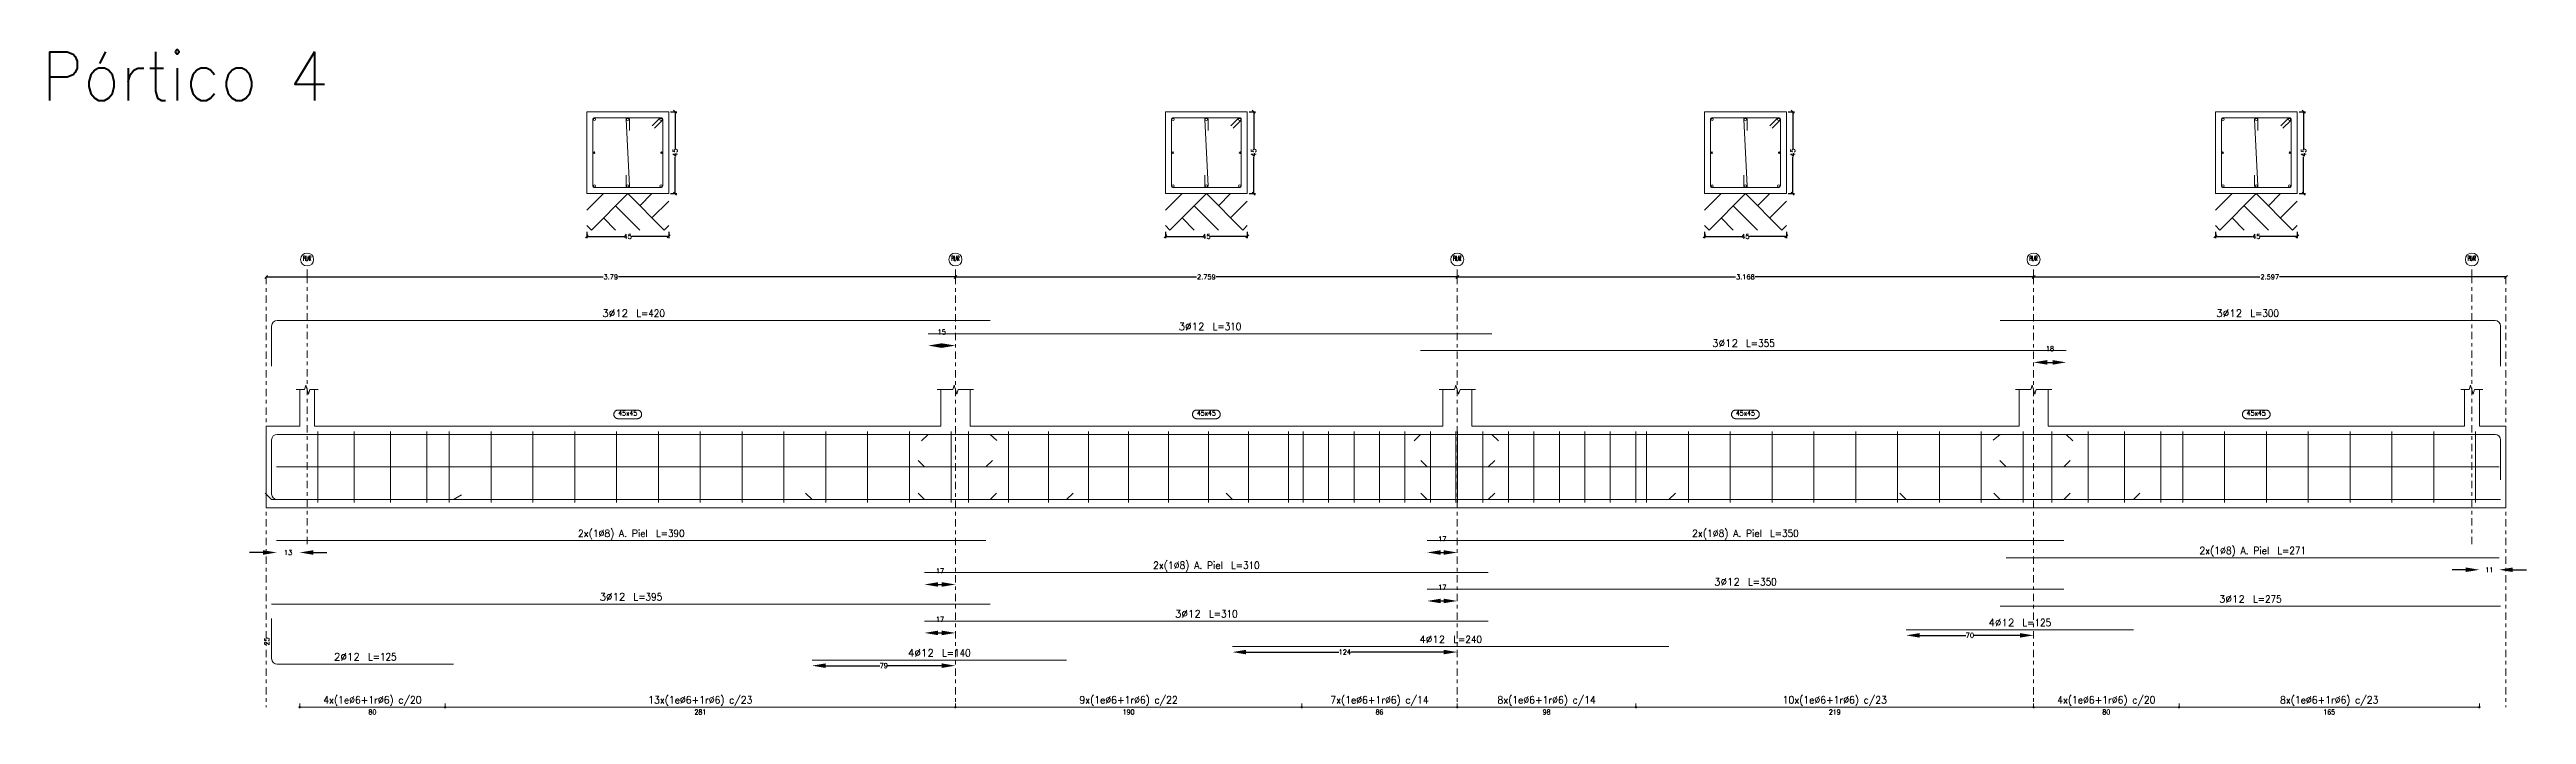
# Model space of a CAD drawing. Header units: millimetres. Extents: x 1 to 227, y -3 to 111.
# Drawn here: x 157.1 to 225.1, y 85.3 to 103.6 of the extents above; entities that cross this region are included whole.
import ezdxf
from ezdxf.enums import TextEntityAlignment as Align

# ---------------------------------------------------------------- set-up
doc = ezdxf.new("R2010")
doc.units = ezdxf.units.MM
doc.linetypes.add('CYPE_RAYAPUNTO', pattern=[0.4125, 0.2025, -0.105, 0, -0.105])
for name, color, linetype, lineweight in [('ALZ_ARM_LONG_ARM_TEXTOS', 3, 'Continuous', 9), ('ALZ_ARM_LONG_TXT_LONG', 3, 'Continuous', 9), ('ALZ_ARM_TRANS_TXT_EST', 3, 'Continuous', 9), ('ALZ_CONT_NUDOS', 122, 'Continuous', 9), ('ALZ_CONT_VIG_HORMIGON', 2, 'Continuous', 9), ('ALZ_COT_COT_ANCLAJES', 3, 'Continuous', 0), ('ALZ_COT_COT_ARM', 3, 'Continuous', 0), ('ALZ_COT_COT_EST', 3, 'Continuous', 0), ('ALZ_COT_COT_LIN_APOYOS', 2, 'CYPE_RAYAPUNTO', 0), ('ALZ_COT_LONGITUD_PROYECTADA', 122, 'Continuous', 0), ('ALZ_COT_TEXTOS_ESTRIBOS', 122, 'Continuous', 0), ('ALZ_REF_COT_LIN_AUX_COTA', 2, 'CYPE_RAYAPUNTO', 9), ('ALZ_REF_REF_NOMBRE', 3, 'Continuous', 9), ('ALZ_REF_REF_REFERENCIA', 3, 'Continuous', 9), ('ALZ_REF_REFERENCIA_PORTICO', 3, 'Continuous', 9), ('ALZ_REF_TEXTO_REF_NOMBRE', 3, 'Continuous', 9), ('ALZ_REF_TEXTO_REF_REFERENCIA', 3, 'Continuous', 9), ('ARM_LONGITUDINAL_Ø12', 171, 'Continuous', 9), ('ARM_LONGITUDINAL_Ø8', 32, 'Continuous', 9), ('ARM_TRANSVERSAL_Ø6', 151, 'Continuous', 9), ('SEC_CONT_TERRENO_SECCION', 36, 'Continuous', 0), ('SEC_CONT_VIG_HORMIGON_SECCION', 2, 'Continuous', 9), ('SEC_COTAS_SEC_DIM_VIGA', 122, 'Continuous', 0)]:
    doc.layers.add(name, color=color, linetype=linetype, lineweight=lineweight)
doc.styles.add('CYPETXT_0.2_romans', font='romans__.ttf', dxfattribs={"height": 0.133333})
doc.styles.add('CYPETXT_romans', font='romans__.ttf', dxfattribs={"height": 0.2})
doc.dimstyles.new('cype_arrow', dxfattribs={"dimtxt": 0.18, "dimasz": 0.375, "dimexe": 0.05, "dimexo": 0.05, "dimgap": 0, "dimtad": 0, "dimdec": 4, "dimzin": 0, "dimdsep": 46, "dimtxsty": 'CYPETXT_0.2_romans', "dimcen": 0.09, "dimadec": 0, "dimazin": 0, "dimtfac": 1, "dimtdec": 4, "dimtofl": 0, "dimtmove": 2, "dimatfit": 3, "dimfxl": 1, "dimtolj": 1, "dimtzin": 0, "dimarcsym": 0})
doc.dimstyles.new('cype_oblique', dxfattribs={"dimtxt": 0.18, "dimasz": 0.18, "dimexe": 0.05, "dimexo": 0.05, "dimgap": 0, "dimtad": 0, "dimdec": 4, "dimzin": 0, "dimdsep": 46, "dimtxsty": 'CYPETXT_0.2_romans', "dimblk": 'OBLIQUE', "dimtsz": 0.04, "dimcen": 0.09, "dimadec": 0, "dimazin": 0, "dimtfac": 1, "dimtdec": 4, "dimtofl": 0, "dimtmove": 2, "dimatfit": 3, "dimfxl": 1, "dimtolj": 1, "dimtzin": 0, "dimarcsym": 0})

msp = doc.modelspace()

# ---------------------------------------------------------------- texts
at = {"layer": 'ALZ_ARM_LONG_ARM_TEXTOS', "style": 'CYPETXT_romans'}
for s, width, p, p2 in [('3%%c12', 0.900912, (172.24849, 96.20753), (172.95949, 96.20753)), ('3%%c12', 0.900912, (188.094, 95.84567), (188.805, 95.84567)), ('3%%c12', 0.900912, (216.619, 96.20753), (217.33, 96.20753)), ('3%%c12', 0.900912, (202.75893, 95.38452), (203.46993, 95.38452)), ('2x(1%%c8) A. Piel', 0.787854, (171.5805, 90.15752), (173.5005, 90.15752)), ('2x(1%%c8) A. Piel', 0.787854, (202.208, 90.15752), (204.128, 90.15752)), ('2x(1%%c8) A. Piel', 0.787854, (216.154, 89.68317), (218.074, 89.68317)), ('2x(1%%c8) A. Piel', 0.787854, (187.3895, 89.27855), (189.3095, 89.27855)), ('3%%c12', 0.900912, (172.17349, 88.4119), (172.88449, 88.4119)), ('3%%c12', 0.900912, (202.8125, 88.82526), (203.5235, 88.82526)), ('3%%c12', 0.900912, (216.694, 88.35278), (217.405, 88.35278)), ('3%%c12', 0.900912, (187.994, 87.94641), (188.705, 87.94641)), ('4%%c12', 0.900912, (210.35619, 87.70278), (211.06719, 87.70278)), ('4%%c12', 0.900912, (194.71124, 87.24257), (195.42224, 87.24257)), ('2%%c12', 0.900912, (164.87349, 86.7619), (165.58449, 86.7619)), ('4%%c12', 0.900912, (180.65342, 86.86941), (181.36442, 86.86941))]:
    msp.add_text(s, height=0.2, dxfattribs=dict(at, width=width)).set_placement(p, p2, align=Align.FIT)
at = {"layer": 'ALZ_ARM_LONG_TXT_LONG', "style": 'CYPETXT_romans', "width": 0.7704}
for s, p, p2 in [(' L=420', (173.05949, 96.20753), (173.97149, 96.20753)), (' L=310', (188.905, 95.84567), (189.817, 95.84567)), (' L=300', (217.43, 96.20753), (218.342, 96.20753)), (' L=355', (203.56993, 95.38452), (204.48193, 95.38452)), (' L=390', (173.6005, 90.15752), (174.5125, 90.15752)), (' L=350', (204.228, 90.15752), (205.14, 90.15752)), (' L=271', (218.174, 89.68317), (219.086, 89.68317)), (' L=310', (189.4095, 89.27855), (190.3215, 89.27855)), (' L=395', (172.98449, 88.4119), (173.89649, 88.4119)), (' L=350', (203.6235, 88.82526), (204.5355, 88.82526)), (' L=275', (217.505, 88.35278), (218.417, 88.35278)), (' L=310', (188.805, 87.94641), (189.717, 87.94641)), (' L=125', (211.16719, 87.70278), (212.07919, 87.70278)), (' L=240', (195.52224, 87.24257), (196.43424, 87.24257)), (' L=125', (165.68449, 86.7619), (166.59649, 86.7619)), (' L=140', (181.46442, 86.86941), (182.37642, 86.86941))]:
    msp.add_text(s, height=0.2, dxfattribs=at).set_placement(p, p2, align=Align.FIT)
at = {"layer": 'ALZ_ARM_TRANS_TXT_EST', "style": 'CYPETXT_romans'}
for s, width, p, p2 in [('4x(1e%%c6+1r%%c6) c/20', 0.808265, (164.5785, 85.57763), (167.2815, 85.57763)), ('13x(1e%%c6+1r%%c6) c/23', 0.810054, (173.5115, 85.57763), (176.3765, 85.57763)), ('9x(1e%%c6+1r%%c6) c/22', 0.808265, (185.3655, 85.57763), (188.0685, 85.57763)), ('7x(1e%%c6+1r%%c6) c/14', 0.808265, (192.263, 85.57763), (194.966, 85.57763)), ('8x(1e%%c6+1r%%c6) c/14', 0.808265, (196.8578, 85.57763), (199.5608, 85.57763)), ('10x(1e%%c6+1r%%c6) c/23', 0.810054, (204.6978, 85.57763), (207.5628, 85.57763)), ('4x(1e%%c6+1r%%c6) c/20', 0.808265, (212.2435, 85.57763), (214.9465, 85.57763)), ('8x(1e%%c6+1r%%c6) c/23', 0.808265, (218.371, 85.57763), (221.074, 85.57763))]:
    msp.add_text(s, height=0.2, dxfattribs=dict(at, width=width)).set_placement(p, p2, align=Align.FIT)
at = {"layer": 'ALZ_COT_COT_ANCLAJES', "style": 'CYPETXT_romans', "width": 0.841121}
msp.add_text('25', height=0.133333, rotation=90, dxfattribs=at).set_placement((163.09333, 87.1789), (163.09333, 87.3949), align=Align.FIT)
at = {"layer": 'ALZ_COT_TEXTOS_ESTRIBOS', "style": 'CYPETXT_romans', "width": 0.841121}
for s, p, p2 in [('80', (165.822, 85.27763), (166.038, 85.27763)), ('281', (174.782, 85.27763), (175.106, 85.27763)), ('190', (186.555, 85.27763), (186.879, 85.27763)), ('86', (193.5065, 85.27763), (193.7225, 85.27763)), ('98', (198.1013, 85.27763), (198.3173, 85.27763)), ('219', (205.9683, 85.27763), (206.2923, 85.27763)), ('80', (213.487, 85.27763), (213.703, 85.27763)), ('165', (219.5605, 85.27763), (219.8845, 85.27763))]:
    msp.add_text(s, height=0.133333, dxfattribs=at).set_placement(p, p2, align=Align.FIT)
at = {"layer": 'ALZ_REF_REFERENCIA_PORTICO', "style": 'CYPETXT_romans', "width": 0.808977}
msp.add_text('Pórtico 4', height=1.333333, dxfattribs=at).set_placement((156.838, 102.16152), (164.718, 102.16152), align=Align.FIT)
at = {"layer": 'ALZ_REF_TEXTO_REF_NOMBRE', "style": 'CYPETXT_romans', "width": 0.840822}
for p, p2 in [((172.687, 93.49419), (173.211, 93.49419)), ((188.5935, 93.49419), (189.1175, 93.49419)), ((203.412, 93.49419), (203.936, 93.49419)), ((217.4555, 93.49419), (217.9795, 93.49419))]:
    msp.add_text('45x45', height=0.133333, dxfattribs=at).set_placement(p, p2, align=Align.FIT)
at = {"layer": 'ALZ_REF_TEXTO_REF_REFERENCIA', "style": 'CYPETXT_romans', "width": 0.406031}
for p, p2 in [((164.025, 97.75258), (164.245, 97.75258)), ((181.848, 97.75258), (182.068, 97.75258)), ((195.643, 97.75258), (195.863, 97.75258)), ((211.485, 97.75258), (211.705, 97.75258)), ((223.535, 97.75258), (223.755, 97.75258))]:
    msp.add_text('PILAR', height=0.133333, dxfattribs=at).set_placement(p, p2, align=Align.FIT)

# ---------------------------------------------------------------- blocks, each defined once
blk = doc.blocks.new('*D61')
at = {"layer": 'Defpoints', "color": 0, "transparency": 16777216}
for p in [(171.824, 98.597), (174.074, 98.597), (174.074, 98.42)]:
    blk.add_point(p, dxfattribs=at)
at = {"layer": 'SEC_COTAS_SEC_DIM_VIGA', "color": 0, "lineweight": -2, "transparency": 16777216}
for p, q in [((171.784, 98.38), (171.864, 98.46)), ((171.824, 98.547), (171.824, 98.37)), ((171.824, 98.42), (172.839, 98.42)), ((174.074, 98.42), (173.059, 98.42)), ((174.034, 98.38), (174.114, 98.46)), ((174.074, 98.547), (174.074, 98.37))]:
    blk.add_line(p, q, dxfattribs=at)
at = {"layer": 'SEC_COTAS_SEC_DIM_VIGA', "color": 0, "transparency": 16777216, "insert": (172.949, 98.42), "char_height": 0.1333, "attachment_point": 5, "style": 'CYPETXT_0.2_romans'}
blk.add_mtext('\\A1;45', dxfattribs=at)
blk = doc.blocks.new('_OBLIQUE')
at = {"color": 0, "linetype": 'ByBlock', "lineweight": -2}
blk.add_line((-0.5, -0.5), (0.5, 0.5), dxfattribs=at)
blk = doc.blocks.new('*D62')
at = {"layer": 'Defpoints', "color": 0, "transparency": 16777216}
for p in [(174.074, 101.847), (174.251, 101.847), (174.074, 99.597)]:
    blk.add_point(p, dxfattribs=at)
at = {"layer": 'SEC_COTAS_SEC_DIM_VIGA', "color": 0, "lineweight": -2, "transparency": 16777216}
for p, q in [((174.124, 101.847), (174.301, 101.847)), ((174.291, 101.807), (174.211, 101.887)), ((174.251, 101.847), (174.251, 100.832)), ((174.251, 99.597), (174.251, 100.612)), ((174.124, 99.597), (174.301, 99.597)), ((174.291, 99.557), (174.211, 99.637))]:
    blk.add_line(p, q, dxfattribs=at)
at = {"layer": 'SEC_COTAS_SEC_DIM_VIGA', "color": 0, "transparency": 16777216, "insert": (174.251, 100.722), "char_height": 0.1333, "attachment_point": 5, "rotation": 90, "style": 'CYPETXT_0.2_romans'}
blk.add_mtext('\\A1;45', dxfattribs=at)
blk = doc.blocks.new('*D63')
at = {"layer": 'Defpoints', "color": 0, "transparency": 16777216}
for p in [(187.731, 98.597), (189.981, 98.597), (189.981, 98.42)]:
    blk.add_point(p, dxfattribs=at)
at = {"layer": 'SEC_COTAS_SEC_DIM_VIGA', "color": 0, "lineweight": -2, "transparency": 16777216}
for p, q in [((187.691, 98.38), (187.771, 98.46)), ((187.731, 98.547), (187.731, 98.37)), ((187.731, 98.42), (188.745, 98.42)), ((189.981, 98.42), (188.966, 98.42)), ((189.941, 98.38), (190.021, 98.46)), ((189.981, 98.547), (189.981, 98.37))]:
    blk.add_line(p, q, dxfattribs=at)
at = {"layer": 'SEC_COTAS_SEC_DIM_VIGA', "color": 0, "transparency": 16777216, "insert": (188.856, 98.42), "char_height": 0.1333, "attachment_point": 5, "style": 'CYPETXT_0.2_romans'}
blk.add_mtext('\\A1;45', dxfattribs=at)
blk = doc.blocks.new('*D64')
at = {"layer": 'Defpoints', "color": 0, "transparency": 16777216}
for p in [(189.981, 101.847), (190.158, 101.847), (189.981, 99.597)]:
    blk.add_point(p, dxfattribs=at)
at = {"layer": 'SEC_COTAS_SEC_DIM_VIGA', "color": 0, "lineweight": -2, "transparency": 16777216}
for p, q in [((190.031, 101.847), (190.208, 101.847)), ((190.198, 101.807), (190.118, 101.887)), ((190.158, 101.847), (190.158, 100.832)), ((190.158, 99.597), (190.158, 100.612)), ((190.031, 99.597), (190.208, 99.597)), ((190.198, 99.557), (190.118, 99.637))]:
    blk.add_line(p, q, dxfattribs=at)
at = {"layer": 'SEC_COTAS_SEC_DIM_VIGA', "color": 0, "transparency": 16777216, "insert": (190.158, 100.722), "char_height": 0.1333, "attachment_point": 5, "rotation": 90, "style": 'CYPETXT_0.2_romans'}
blk.add_mtext('\\A1;45', dxfattribs=at)
blk = doc.blocks.new('*D65')
at = {"layer": 'Defpoints', "color": 0, "transparency": 16777216}
for p in [(202.549, 98.597), (204.799, 98.597), (204.799, 98.42)]:
    blk.add_point(p, dxfattribs=at)
at = {"layer": 'SEC_COTAS_SEC_DIM_VIGA', "color": 0, "lineweight": -2, "transparency": 16777216}
for p, q in [((202.509, 98.38), (202.589, 98.46)), ((202.549, 98.547), (202.549, 98.37)), ((202.549, 98.42), (203.564, 98.42)), ((204.799, 98.42), (203.784, 98.42)), ((204.759, 98.38), (204.839, 98.46)), ((204.799, 98.547), (204.799, 98.37))]:
    blk.add_line(p, q, dxfattribs=at)
at = {"layer": 'SEC_COTAS_SEC_DIM_VIGA', "color": 0, "transparency": 16777216, "insert": (203.674, 98.42), "char_height": 0.1333, "attachment_point": 5, "style": 'CYPETXT_0.2_romans'}
blk.add_mtext('\\A1;45', dxfattribs=at)
blk = doc.blocks.new('*D66')
at = {"layer": 'Defpoints', "color": 0, "transparency": 16777216}
for p in [(204.799, 101.847), (204.976, 101.847), (204.799, 99.597)]:
    blk.add_point(p, dxfattribs=at)
at = {"layer": 'SEC_COTAS_SEC_DIM_VIGA', "color": 0, "lineweight": -2, "transparency": 16777216}
for p, q in [((204.849, 101.847), (205.026, 101.847)), ((205.016, 101.807), (204.936, 101.887)), ((204.976, 101.847), (204.976, 100.832)), ((204.976, 99.597), (204.976, 100.612)), ((204.849, 99.597), (205.026, 99.597)), ((205.016, 99.557), (204.936, 99.637))]:
    blk.add_line(p, q, dxfattribs=at)
at = {"layer": 'SEC_COTAS_SEC_DIM_VIGA', "color": 0, "transparency": 16777216, "insert": (204.976, 100.722), "char_height": 0.1333, "attachment_point": 5, "rotation": 90, "style": 'CYPETXT_0.2_romans'}
blk.add_mtext('\\A1;45', dxfattribs=at)
blk = doc.blocks.new('*D67')
at = {"layer": 'Defpoints', "color": 0, "transparency": 16777216}
for p in [(216.593, 98.597), (218.843, 98.597), (218.843, 98.42)]:
    blk.add_point(p, dxfattribs=at)
at = {"layer": 'SEC_COTAS_SEC_DIM_VIGA', "color": 0, "lineweight": -2, "transparency": 16777216}
for p, q in [((216.553, 98.38), (216.633, 98.46)), ((216.593, 98.547), (216.593, 98.37)), ((216.593, 98.42), (217.607, 98.42)), ((218.843, 98.42), (217.828, 98.42)), ((218.803, 98.38), (218.883, 98.46)), ((218.843, 98.547), (218.843, 98.37))]:
    blk.add_line(p, q, dxfattribs=at)
at = {"layer": 'SEC_COTAS_SEC_DIM_VIGA', "color": 0, "transparency": 16777216, "insert": (217.718, 98.42), "char_height": 0.1333, "attachment_point": 5, "style": 'CYPETXT_0.2_romans'}
blk.add_mtext('\\A1;45', dxfattribs=at)
blk = doc.blocks.new('*D68')
at = {"layer": 'Defpoints', "color": 0, "transparency": 16777216}
for p in [(218.843, 101.847), (219.02, 101.847), (218.843, 99.597)]:
    blk.add_point(p, dxfattribs=at)
at = {"layer": 'SEC_COTAS_SEC_DIM_VIGA', "color": 0, "lineweight": -2, "transparency": 16777216}
for p, q in [((218.893, 101.847), (219.07, 101.847)), ((219.06, 101.807), (218.98, 101.887)), ((219.02, 101.847), (219.02, 100.832)), ((219.02, 99.597), (219.02, 100.612)), ((218.893, 99.597), (219.07, 99.597)), ((219.06, 99.557), (218.98, 99.637))]:
    blk.add_line(p, q, dxfattribs=at)
at = {"layer": 'SEC_COTAS_SEC_DIM_VIGA', "color": 0, "transparency": 16777216, "insert": (219.02, 100.722), "char_height": 0.1333, "attachment_point": 5, "rotation": 90, "style": 'CYPETXT_0.2_romans'}
blk.add_mtext('\\A1;45', dxfattribs=at)
blk = doc.blocks.new('*D69')
at = {"layer": 'ALZ_COT_LONGITUD_PROYECTADA', "color": 0, "lineweight": -2, "transparency": 16777216}
for p, q in [((162.97, 97.268), (163.05, 97.348)), ((163.01, 97.308), (172.277, 97.308)), ((181.958, 97.308), (172.691, 97.308)), ((181.918, 97.268), (181.998, 97.348))]:
    blk.add_line(p, q, dxfattribs=at)
at = {"layer": 'Defpoints', "color": 0, "transparency": 16777216}
for p in [(163.01, 97.308), (163.01, 97.308), (181.958, 97.308)]:
    blk.add_point(p, dxfattribs=at)
at = {"layer": 'ALZ_COT_LONGITUD_PROYECTADA', "color": 0, "transparency": 16777216, "insert": (172.484, 97.308), "char_height": 0.1333, "attachment_point": 5, "style": 'CYPETXT_0.2_romans'}
blk.add_mtext('\\A1;3.79', dxfattribs=at)
blk = doc.blocks.new('*D70')
at = {"layer": 'ALZ_COT_LONGITUD_PROYECTADA', "color": 0, "lineweight": -2, "transparency": 16777216}
for p, q in [((181.918, 97.268), (181.998, 97.348)), ((181.958, 97.308), (188.584, 97.308)), ((195.753, 97.308), (189.127, 97.308)), ((195.713, 97.268), (195.793, 97.348))]:
    blk.add_line(p, q, dxfattribs=at)
at = {"layer": 'Defpoints', "color": 0, "transparency": 16777216}
for p in [(181.958, 97.308), (181.958, 97.308), (195.753, 97.308)]:
    blk.add_point(p, dxfattribs=at)
at = {"layer": 'ALZ_COT_LONGITUD_PROYECTADA', "color": 0, "transparency": 16777216, "insert": (188.856, 97.308), "char_height": 0.1333, "attachment_point": 5, "style": 'CYPETXT_0.2_romans'}
blk.add_mtext('\\A1;2.759', dxfattribs=at)
blk = doc.blocks.new('*D71')
at = {"layer": 'ALZ_COT_LONGITUD_PROYECTADA', "color": 0, "lineweight": -2, "transparency": 16777216}
for p, q in [((195.713, 97.268), (195.793, 97.348)), ((195.753, 97.308), (203.403, 97.308)), ((211.595, 97.308), (203.945, 97.308)), ((211.555, 97.268), (211.635, 97.348))]:
    blk.add_line(p, q, dxfattribs=at)
at = {"layer": 'Defpoints', "color": 0, "transparency": 16777216}
for p in [(195.753, 97.308), (195.753, 97.308), (211.595, 97.308)]:
    blk.add_point(p, dxfattribs=at)
at = {"layer": 'ALZ_COT_LONGITUD_PROYECTADA', "color": 0, "transparency": 16777216, "insert": (203.674, 97.308), "char_height": 0.1333, "attachment_point": 5, "style": 'CYPETXT_0.2_romans'}
blk.add_mtext('\\A1;3.168', dxfattribs=at)
blk = doc.blocks.new('*D72')
at = {"layer": 'ALZ_COT_LONGITUD_PROYECTADA', "color": 0, "lineweight": -2, "transparency": 16777216}
for p, q in [((211.555, 97.268), (211.635, 97.348)), ((211.595, 97.308), (217.815, 97.308)), ((224.581, 97.308), (218.36, 97.308)), ((224.541, 97.268), (224.621, 97.348))]:
    blk.add_line(p, q, dxfattribs=at)
at = {"layer": 'Defpoints', "color": 0, "transparency": 16777216}
for p in [(211.595, 97.308), (211.595, 97.308), (224.581, 97.308)]:
    blk.add_point(p, dxfattribs=at)
at = {"layer": 'ALZ_COT_LONGITUD_PROYECTADA', "color": 0, "transparency": 16777216, "insert": (218.088, 97.308), "char_height": 0.1333, "attachment_point": 5, "style": 'CYPETXT_0.2_romans'}
blk.add_mtext('\\A1;2.597', dxfattribs=at)
blk = doc.blocks.new('*D73')
at = {"layer": 'ALZ_COT_COT_ARM', "color": 0, "lineweight": -2, "transparency": 16777216}
blk.add_line((181.581, 95.419), (181.583, 95.419), dxfattribs=at)
at = {"layer": 'ALZ_COT_COT_ARM', "color": 0, "transparency": 16777216}
for points in [[(181.581, 95.481), (181.581, 95.356), (181.206, 95.419)], [(181.583, 95.481), (181.583, 95.356), (181.958, 95.419)]]:
    blk.add_solid(points, dxfattribs=at)
at = {"layer": 'Defpoints', "color": 0, "transparency": 16777216}
for p in [(181.206, 95.419), (181.958, 95.419), (181.958, 95.419)]:
    blk.add_point(p, dxfattribs=at)
at = {"layer": 'ALZ_COT_COT_ARM', "color": 0, "transparency": 16777216, "insert": (181.582, 95.794), "char_height": 0.1333, "attachment_point": 5, "style": 'CYPETXT_0.2_romans'}
blk.add_mtext('\\A1;15', dxfattribs=at)
blk = doc.blocks.new('*D74')
at = {"layer": 'ALZ_COT_COT_ARM', "color": 0, "lineweight": -2, "transparency": 16777216}
blk.add_line((181.481, 87.519), (181.583, 87.519), dxfattribs=at)
at = {"layer": 'ALZ_COT_COT_ARM', "color": 0, "transparency": 16777216}
for points in [[(181.481, 87.582), (181.481, 87.457), (181.106, 87.519)], [(181.583, 87.582), (181.583, 87.457), (181.958, 87.519)]]:
    blk.add_solid(points, dxfattribs=at)
at = {"layer": 'Defpoints', "color": 0, "transparency": 16777216}
for p in [(181.106, 87.519), (181.958, 87.519), (181.958, 87.519)]:
    blk.add_point(p, dxfattribs=at)
at = {"layer": 'ALZ_COT_COT_ARM', "color": 0, "transparency": 16777216, "insert": (181.532, 87.894), "char_height": 0.1333, "attachment_point": 5, "style": 'CYPETXT_0.2_romans'}
blk.add_mtext('\\A1;17', dxfattribs=at)
blk = doc.blocks.new('*D75')
at = {"layer": 'ALZ_COT_COT_ARM', "color": 0, "lineweight": -2, "transparency": 16777216}
blk.add_line((211.97, 94.958), (212.12, 94.958), dxfattribs=at)
at = {"layer": 'ALZ_COT_COT_ARM', "color": 0, "transparency": 16777216}
for points in [[(211.97, 95.02), (211.97, 94.895), (211.595, 94.958)], [(212.12, 95.02), (212.12, 94.895), (212.495, 94.958)]]:
    blk.add_solid(points, dxfattribs=at)
at = {"layer": 'Defpoints', "color": 0, "transparency": 16777216}
for p in [(211.595, 94.958), (212.495, 94.958), (212.495, 94.958)]:
    blk.add_point(p, dxfattribs=at)
at = {"layer": 'ALZ_COT_COT_ARM', "color": 0, "transparency": 16777216, "insert": (212.045, 95.333), "char_height": 0.1333, "attachment_point": 5, "style": 'CYPETXT_0.2_romans'}
blk.add_mtext('\\A1;18', dxfattribs=at)
blk = doc.blocks.new('*D76')
at = {"layer": 'ALZ_COT_COT_ARM', "color": 0, "lineweight": -2, "transparency": 16777216}
blk.add_line((195.299, 88.398), (195.378, 88.398), dxfattribs=at)
at = {"layer": 'ALZ_COT_COT_ARM', "color": 0, "transparency": 16777216}
for points in [[(195.299, 88.461), (195.299, 88.336), (194.924, 88.398)], [(195.378, 88.461), (195.378, 88.336), (195.753, 88.398)]]:
    blk.add_solid(points, dxfattribs=at)
at = {"layer": 'Defpoints', "color": 0, "transparency": 16777216}
for p in [(194.924, 88.398), (195.753, 88.398), (195.753, 88.398)]:
    blk.add_point(p, dxfattribs=at)
at = {"layer": 'ALZ_COT_COT_ARM', "color": 0, "transparency": 16777216, "insert": (195.339, 88.773), "char_height": 0.1333, "attachment_point": 5, "style": 'CYPETXT_0.2_romans'}
blk.add_mtext('\\A1;17', dxfattribs=at)
blk = doc.blocks.new('*D77')
at = {"layer": 'ALZ_COT_COT_ARM', "color": 0, "lineweight": -2, "transparency": 16777216}
for p, q in [((162.922, 89.731), (162.547, 89.731)), ((164.305, 89.731), (164.68, 89.731))]:
    blk.add_line(p, q, dxfattribs=at)
at = {"layer": 'ALZ_COT_COT_ARM', "color": 0, "transparency": 16777216}
for points in [[(162.922, 89.793), (162.922, 89.668), (163.297, 89.731)], [(164.305, 89.793), (164.305, 89.668), (163.93, 89.731)]]:
    blk.add_solid(points, dxfattribs=at)
at = {"layer": 'Defpoints', "color": 0, "transparency": 16777216}
for p in [(163.297, 89.731), (163.93, 89.731), (163.93, 89.731)]:
    blk.add_point(p, dxfattribs=at)
at = {"layer": 'ALZ_COT_COT_ARM', "color": 0, "transparency": 16777216, "insert": (163.613, 89.731), "char_height": 0.1333, "attachment_point": 5, "style": 'CYPETXT_0.2_romans'}
blk.add_mtext('\\A1;13', dxfattribs=at)
blk = doc.blocks.new('*D78')
at = {"layer": 'ALZ_COT_COT_ARM', "color": 0, "lineweight": -2, "transparency": 16777216}
blk.add_line((181.481, 88.852), (181.583, 88.852), dxfattribs=at)
at = {"layer": 'ALZ_COT_COT_ARM', "color": 0, "transparency": 16777216}
for points in [[(181.481, 88.914), (181.481, 88.789), (181.106, 88.852)], [(181.583, 88.914), (181.583, 88.789), (181.958, 88.852)]]:
    blk.add_solid(points, dxfattribs=at)
at = {"layer": 'Defpoints', "color": 0, "transparency": 16777216}
for p in [(181.106, 88.852), (181.958, 88.852), (181.958, 88.852)]:
    blk.add_point(p, dxfattribs=at)
at = {"layer": 'ALZ_COT_COT_ARM', "color": 0, "transparency": 16777216, "insert": (181.532, 89.227), "char_height": 0.1333, "attachment_point": 5, "style": 'CYPETXT_0.2_romans'}
blk.add_mtext('\\A1;17', dxfattribs=at)
blk = doc.blocks.new('*D79')
at = {"layer": 'ALZ_COT_COT_ARM', "color": 0, "lineweight": -2, "transparency": 16777216}
blk.add_line((195.299, 89.731), (195.378, 89.731), dxfattribs=at)
at = {"layer": 'ALZ_COT_COT_ARM', "color": 0, "transparency": 16777216}
for points in [[(195.299, 89.793), (195.299, 89.668), (194.924, 89.731)], [(195.378, 89.793), (195.378, 89.668), (195.753, 89.731)]]:
    blk.add_solid(points, dxfattribs=at)
at = {"layer": 'Defpoints', "color": 0, "transparency": 16777216}
for p in [(194.924, 89.731), (195.753, 89.731), (195.753, 89.731)]:
    blk.add_point(p, dxfattribs=at)
at = {"layer": 'ALZ_COT_COT_ARM', "color": 0, "transparency": 16777216, "insert": (195.339, 90.106), "char_height": 0.1333, "attachment_point": 5, "style": 'CYPETXT_0.2_romans'}
blk.add_mtext('\\A1;17', dxfattribs=at)
blk = doc.blocks.new('*D80')
at = {"layer": 'ALZ_COT_COT_ARM', "color": 0, "lineweight": -2, "transparency": 16777216}
for p, q in [((223.475, 89.256), (223.1, 89.256)), ((224.77, 89.256), (225.145, 89.256))]:
    blk.add_line(p, q, dxfattribs=at)
at = {"layer": 'ALZ_COT_COT_ARM', "color": 0, "transparency": 16777216}
for points in [[(223.475, 89.319), (223.475, 89.194), (223.85, 89.256)], [(224.77, 89.319), (224.77, 89.194), (224.395, 89.256)]]:
    blk.add_solid(points, dxfattribs=at)
at = {"layer": 'Defpoints', "color": 0, "transparency": 16777216}
for p in [(223.85, 89.256), (224.395, 89.256), (224.395, 89.256)]:
    blk.add_point(p, dxfattribs=at)
at = {"layer": 'ALZ_COT_COT_ARM', "color": 0, "transparency": 16777216, "insert": (224.123, 89.256), "char_height": 0.1333, "attachment_point": 5, "style": 'CYPETXT_0.2_romans'}
blk.add_mtext('\\A1;11', dxfattribs=at)
blk = doc.blocks.new('*D81')
at = {"layer": 'ALZ_COT_COT_ARM', "color": 0, "lineweight": -2, "transparency": 16777216}
for p, q in [((178.39, 86.619), (179.878, 86.619)), ((181.583, 86.619), (180.095, 86.619))]:
    blk.add_line(p, q, dxfattribs=at)
at = {"layer": 'ALZ_COT_COT_ARM', "color": 0, "transparency": 16777216}
for points in [[(178.39, 86.682), (178.39, 86.557), (178.015, 86.619)], [(181.583, 86.682), (181.583, 86.557), (181.958, 86.619)]]:
    blk.add_solid(points, dxfattribs=at)
at = {"layer": 'Defpoints', "color": 0, "transparency": 16777216}
for p in [(178.015, 86.619), (181.958, 86.619), (181.958, 86.619)]:
    blk.add_point(p, dxfattribs=at)
at = {"layer": 'ALZ_COT_COT_ARM', "color": 0, "transparency": 16777216, "insert": (179.986, 86.619), "char_height": 0.1333, "attachment_point": 5, "style": 'CYPETXT_0.2_romans'}
blk.add_mtext('\\A1;79', dxfattribs=at)
blk = doc.blocks.new('*D82')
at = {"layer": 'ALZ_COT_COT_ARM', "color": 0, "lineweight": -2, "transparency": 16777216}
for p, q in [((189.948, 86.993), (192.496, 86.993)), ((195.378, 86.993), (192.829, 86.993))]:
    blk.add_line(p, q, dxfattribs=at)
at = {"layer": 'ALZ_COT_COT_ARM', "color": 0, "transparency": 16777216}
for points in [[(189.948, 87.055), (189.948, 86.93), (189.573, 86.993)], [(195.378, 87.055), (195.378, 86.93), (195.753, 86.993)]]:
    blk.add_solid(points, dxfattribs=at)
at = {"layer": 'Defpoints', "color": 0, "transparency": 16777216}
for p in [(189.573, 86.993), (195.753, 86.993), (195.753, 86.993)]:
    blk.add_point(p, dxfattribs=at)
at = {"layer": 'ALZ_COT_COT_ARM', "color": 0, "transparency": 16777216, "insert": (192.663, 86.993), "char_height": 0.1333, "attachment_point": 5, "style": 'CYPETXT_0.2_romans'}
blk.add_mtext('\\A1;124', dxfattribs=at)
blk = doc.blocks.new('*D83')
at = {"layer": 'ALZ_COT_COT_ARM', "color": 0, "lineweight": -2, "transparency": 16777216}
for p, q in [((208.468, 87.453), (209.735, 87.453)), ((211.22, 87.453), (209.953, 87.453))]:
    blk.add_line(p, q, dxfattribs=at)
at = {"layer": 'ALZ_COT_COT_ARM', "color": 0, "transparency": 16777216}
for points in [[(208.468, 87.515), (208.468, 87.39), (208.093, 87.453)], [(211.22, 87.515), (211.22, 87.39), (211.595, 87.453)]]:
    blk.add_solid(points, dxfattribs=at)
at = {"layer": 'Defpoints', "color": 0, "transparency": 16777216}
for p in [(208.093, 87.453), (211.595, 87.453), (211.595, 87.453)]:
    blk.add_point(p, dxfattribs=at)
at = {"layer": 'ALZ_COT_COT_ARM', "color": 0, "transparency": 16777216, "insert": (209.844, 87.453), "char_height": 0.1333, "attachment_point": 5, "style": 'CYPETXT_0.2_romans'}
blk.add_mtext('\\A1;70', dxfattribs=at)

# ---------------------------------------------------------------- dimensions: what is measured, and where the dimension line sits
at = {"layer": 'ALZ_COT_COT_ARM'}
for p1, p2, text, picture, middle in [((181.2055, 95.41867), (181.958, 95.41867), '15', '*D73', (181.58175, 95.79367)), ((211.595, 94.95753), (212.49543, 94.95753), '18', '*D75', (212.04521, 95.33253)), ((194.924, 89.73053), (195.753, 89.73053), '17', '*D79', (195.3385, 90.10553)), ((163.2965, 89.73053), (163.93, 89.73053), '13', '*D77', (163.61325, 89.73053)), ((181.1055, 88.85155), (181.958, 88.85155), '17', '*D78', (181.53175, 89.22655)), ((223.85, 89.25617), (224.395, 89.25617), '11', '*D80', (224.1225, 89.25617)), ((194.924, 88.39826), (195.753, 88.39826), '17', '*D76', (195.3385, 88.77326)), ((181.1055, 87.51941), (181.958, 87.51941), '17', '*D74', (181.53175, 87.89441)), ((208.09269, 87.45278), (211.595, 87.45278), '70', '*D83', (209.84385, 87.45278)), ((178.01492, 86.61941), (181.958, 86.61941), '79', '*D81', (179.98646, 86.61941)), ((189.57274, 86.99257), (195.753, 86.99257), '124', '*D82', (192.66287, 86.99257))]:
    dim = msp.add_aligned_dim(p1=p1, p2=p2, distance=0, text=text, dimstyle='cype_arrow', override={"dimexe": 0, "dimexo": 0}, dxfattribs=at)
    dim.commit()
    dim.dimension.update_dxf_attribs({"geometry": picture, "text_midpoint": middle})
at = {"layer": 'ALZ_COT_LONGITUD_PROYECTADA'}
for p1, p2, text, picture, middle in [((181.958, 97.30752), (163.00999, 97.30752), '3.79', '*D69', (172.484, 97.30752)), ((195.753, 97.30752), (181.958, 97.30752), '2.759', '*D70', (188.8555, 97.30752)), ((211.595, 97.30752), (195.753, 97.30752), '3.168', '*D71', (203.674, 97.30752)), ((224.5805, 97.30752), (211.595, 97.30752), '2.597', '*D72', (218.08775, 97.30752))]:
    dim = msp.add_aligned_dim(p1=p1, p2=p2, distance=0, text=text, dimstyle='cype_oblique', override={"dimexe": 0, "dimexo": 0}, dxfattribs=at)
    dim.commit()
    dim.dimension.update_dxf_attribs({"geometry": picture, "text_midpoint": middle})
at = {"layer": 'SEC_COTAS_SEC_DIM_VIGA'}
for p1, p2, picture, middle in [((174.074, 99.59686), (174.074, 101.84686), '*D62', (174.25133, 100.72186)), ((189.9805, 99.59686), (189.9805, 101.84686), '*D64', (190.15783, 100.72186)), ((204.799, 99.59686), (204.799, 101.84686), '*D66', (204.97633, 100.72186)), ((218.8425, 99.59686), (218.8425, 101.84686), '*D68', (219.01983, 100.72186)), ((171.824, 98.59686), (174.074, 98.59686), '*D61', (172.949, 98.41953)), ((187.7305, 98.59686), (189.9805, 98.59686), '*D63', (188.8555, 98.41953)), ((202.549, 98.59686), (204.799, 98.59686), '*D65', (203.674, 98.41953)), ((216.5925, 98.59686), (218.8425, 98.59686), '*D67', (217.7175, 98.41953))]:
    dim = msp.add_aligned_dim(p1=p1, p2=p2, distance=-0.17733, text='45', dimstyle='cype_oblique', dxfattribs=at)
    dim.commit()
    dim.dimension.update_dxf_attribs({"geometry": picture, "text_midpoint": middle})

# ---------------------------------------------------------------- linework, layer by layer
at = {"layer": 'ALZ_CONT_NUDOS'}
for p, q in [((163.93, 93.20753), (163.93, 94.20753)), ((164.34, 93.20753), (164.34, 94.20753)), ((181.558, 93.20753), (181.558, 94.20753)), ((182.358, 93.20753), (182.358, 94.20753)), ((195.353, 93.20753), (195.353, 94.20753)), ((196.153, 93.20753), (196.153, 94.20753)), ((211.195, 93.20753), (211.195, 94.20753)), ((211.995, 93.20753), (211.995, 94.20753)), ((223.44, 93.20753), (223.44, 94.20753)), ((223.85, 93.20753), (223.85, 94.20753))]:
    msp.add_line(p, q, dxfattribs=at)
for points in [[(163.83, 94.20753), (164.06, 94.20753), (164.0975, 94.33253), (164.1725, 94.08253), (164.21, 94.20753), (164.44, 94.20753)], [(181.458, 94.20753), (181.883, 94.20753), (181.9205, 94.33253), (181.9955, 94.08253), (182.033, 94.20753), (182.458, 94.20753)], [(195.253, 94.20753), (195.678, 94.20753), (195.7155, 94.33253), (195.7905, 94.08253), (195.828, 94.20753), (196.253, 94.20753)], [(211.095, 94.20753), (211.52, 94.20753), (211.5575, 94.33253), (211.6325, 94.08253), (211.67, 94.20753), (212.095, 94.20753)], [(223.34, 94.20753), (223.57, 94.20753), (223.6075, 94.33253), (223.6825, 94.08253), (223.72, 94.20753), (223.95, 94.20753)], [(163.93, 93.20753), (163.00999, 93.20753), (163.00999, 90.95753), (163.93, 90.95753), (164.34, 90.95753)], [(223.85, 93.20753), (224.5805, 93.20753), (224.5805, 90.95753), (223.85, 90.95753), (223.44, 90.95753)], [(181.558, 90.95753), (182.358, 90.95753)], [(195.353, 90.95753), (196.153, 90.95753)], [(211.195, 90.95753), (211.995, 90.95753)]]:
    msp.add_lwpolyline(points, dxfattribs=at)
at = {"layer": 'ALZ_CONT_VIG_HORMIGON'}
for p, q in [((164.34, 93.20753), (181.558, 93.20753)), ((182.358, 93.20753), (195.353, 93.20753)), ((196.153, 93.20753), (211.195, 93.20753)), ((211.995, 93.20753), (223.44, 93.20753)), ((164.34, 90.95753), (181.558, 90.95753)), ((182.358, 90.95753), (195.353, 90.95753)), ((196.153, 90.95753), (211.195, 90.95753)), ((211.995, 90.95753), (223.44, 90.95753))]:
    msp.add_line(p, q, dxfattribs=at)
at = {"layer": 'ALZ_COT_COT_EST'}
for p, q in [((163.93, 85.47763), (163.93, 85.57763)), ((167.93, 85.47763), (167.93, 85.57763)), ((181.958, 85.47763), (181.958, 85.57763)), ((191.476, 85.47763), (191.476, 85.57763)), ((195.753, 85.47763), (195.753, 85.57763)), ((200.6656, 85.47763), (200.6656, 85.57763)), ((211.595, 85.47763), (211.595, 85.57763)), ((215.595, 85.47763), (215.595, 85.57763))]:
    msp.add_line(p, q, dxfattribs=at)
for points in [[(163.93, 85.47763), (167.93, 85.47763), (167.93, 85.57763)], [(167.93, 85.47763), (181.958, 85.47763), (181.958, 85.57763)], [(181.958, 85.47763), (191.476, 85.47763), (191.476, 85.57763)], [(191.476, 85.47763), (195.753, 85.47763), (195.753, 85.57763)], [(195.753, 85.47763), (200.6656, 85.47763), (200.6656, 85.57763)], [(200.6656, 85.47763), (211.595, 85.47763), (211.595, 85.57763)], [(211.595, 85.47763), (215.595, 85.47763), (215.595, 85.57763)], [(215.595, 85.47763), (223.85, 85.47763), (223.85, 85.57763)]]:
    msp.add_lwpolyline(points, dxfattribs=at)
for centre in [(163.93, 85.47763), (167.93, 85.47763), (167.93, 85.47763), (181.958, 85.47763), (181.958, 85.47763), (191.476, 85.47763), (191.476, 85.47763), (195.753, 85.47763), (195.753, 85.47763), (200.6656, 85.47763), (200.6656, 85.47763), (211.595, 85.47763), (211.595, 85.47763), (215.595, 85.47763), (215.595, 85.47763), (223.85, 85.47763)]:
    msp.add_circle(centre, 0.02, dxfattribs=at)
at = {"layer": 'ALZ_COT_COT_LIN_APOYOS'}
for p, q in [((163.00999, 97.30752), (163.00999, 85.47763)), ((181.958, 97.30752), (181.958, 85.47763)), ((195.753, 97.30752), (195.753, 85.47763)), ((211.595, 97.30752), (211.595, 85.47763)), ((224.5805, 97.30752), (224.5805, 85.47763))]:
    msp.add_line(p, q, dxfattribs=at)
at = {"layer": 'ALZ_REF_COT_LIN_AUX_COTA'}
for p, q in [((164.135, 97.30752), (164.135, 97.60753)), ((181.958, 97.30752), (181.958, 97.60753)), ((195.753, 97.30752), (195.753, 97.60753)), ((211.595, 97.30752), (211.595, 97.60753)), ((223.645, 97.30752), (223.645, 97.60753)), ((164.135, 89.95753), (164.135, 97.30752)), ((223.645, 89.95753), (223.645, 97.30752))]:
    msp.add_line(p, q, dxfattribs=at)
at = {"layer": 'ALZ_REF_REF_NOMBRE'}
for points in [[(173.211, 93.64753), (173.21902, 93.64726), (173.22699, 93.64645), (173.2349, 93.64512), (173.2427, 93.64326), (173.25036, 93.64089), (173.25785, 93.638), (173.26512, 93.63463), (173.27215, 93.63077), (173.27891, 93.62646), (173.28537, 93.6217), (173.29149, 93.61652), (173.29726, 93.61095), (173.30264, 93.605), (173.30761, 93.59871), (173.31215, 93.59209), (173.31623, 93.58519), (173.31985, 93.57804), (173.32298, 93.57065), (173.32561, 93.56308), (173.32773, 93.55534), (173.32933, 93.54748), (173.3304, 93.53954), (173.33093, 93.53153), (173.33093, 93.52352), (173.3304, 93.51551), (173.32933, 93.50757), (173.32773, 93.49971), (173.32561, 93.49197), (173.32298, 93.4844), (173.31985, 93.47701), (173.31623, 93.46986), (173.31215, 93.46296), (173.30761, 93.45634), (173.30264, 93.45005), (173.29726, 93.4441), (173.29149, 93.43853), (173.28537, 93.43335), (173.27891, 93.42859), (173.27215, 93.42428), (173.26512, 93.42042), (173.25785, 93.41705), (173.25036, 93.41416), (173.2427, 93.41179), (173.2349, 93.40993), (173.22699, 93.4086), (173.21902, 93.40779), (173.211, 93.40753), (172.687, 93.40753), (172.67898, 93.40779), (172.67101, 93.4086), (172.6631, 93.40993), (172.6553, 93.41179), (172.64764, 93.41416), (172.64015, 93.41705), (172.63288, 93.42042), (172.62585, 93.42428), (172.61909, 93.42859), (172.61263, 93.43335), (172.60651, 93.43853), (172.60074, 93.4441), (172.59536, 93.45005), (172.59039, 93.45634), (172.58585, 93.46296), (172.58177, 93.46986), (172.57815, 93.47701), (172.57502, 93.4844), (172.57239, 93.49197), (172.57027, 93.49971), (172.56867, 93.50757), (172.5676, 93.51551), (172.56707, 93.52352), (172.56707, 93.53153), (172.5676, 93.53954), (172.56867, 93.54748), (172.57027, 93.55534), (172.57239, 93.56308), (172.57502, 93.57065), (172.57815, 93.57804), (172.58177, 93.58519), (172.58585, 93.59209), (172.59039, 93.59871), (172.59536, 93.605), (172.60074, 93.61095), (172.60651, 93.61652), (172.61263, 93.6217), (172.61909, 93.62646), (172.62585, 93.63077), (172.63288, 93.63463), (172.64015, 93.638), (172.64764, 93.64089), (172.6553, 93.64326), (172.6631, 93.64512), (172.67101, 93.64645), (172.67898, 93.64726), (172.687, 93.64753), (173.211, 93.64753)], [(189.1175, 93.64753), (189.12552, 93.64726), (189.13349, 93.64645), (189.1414, 93.64512), (189.1492, 93.64326), (189.15686, 93.64089), (189.16435, 93.638), (189.17162, 93.63463), (189.17865, 93.63077), (189.18541, 93.62646), (189.19187, 93.6217), (189.19799, 93.61652), (189.20376, 93.61095), (189.20914, 93.605), (189.21411, 93.59871), (189.21865, 93.59209), (189.22273, 93.58519), (189.22635, 93.57804), (189.22948, 93.57065), (189.23211, 93.56308), (189.23423, 93.55534), (189.23583, 93.54748), (189.2369, 93.53954), (189.23743, 93.53153), (189.23743, 93.52352), (189.2369, 93.51551), (189.23583, 93.50757), (189.23423, 93.49971), (189.23211, 93.49197), (189.22948, 93.4844), (189.22635, 93.47701), (189.22273, 93.46986), (189.21865, 93.46296), (189.21411, 93.45634), (189.20914, 93.45005), (189.20376, 93.4441), (189.19799, 93.43853), (189.19187, 93.43335), (189.18541, 93.42859), (189.17865, 93.42428), (189.17162, 93.42042), (189.16435, 93.41705), (189.15686, 93.41416), (189.1492, 93.41179), (189.1414, 93.40993), (189.13349, 93.4086), (189.12552, 93.40779), (189.1175, 93.40753), (188.5935, 93.40753), (188.58548, 93.40779), (188.57751, 93.4086), (188.5696, 93.40993), (188.5618, 93.41179), (188.55414, 93.41416), (188.54665, 93.41705), (188.53938, 93.42042), (188.53235, 93.42428), (188.52559, 93.42859), (188.51913, 93.43335), (188.51301, 93.43853), (188.50724, 93.4441), (188.50186, 93.45005), (188.49689, 93.45634), (188.49235, 93.46296), (188.48827, 93.46986), (188.48465, 93.47701), (188.48152, 93.4844), (188.47889, 93.49197), (188.47677, 93.49971), (188.47517, 93.50757), (188.4741, 93.51551), (188.47357, 93.52352), (188.47357, 93.53153), (188.4741, 93.53954), (188.47517, 93.54748), (188.47677, 93.55534), (188.47889, 93.56308), (188.48152, 93.57065), (188.48465, 93.57804), (188.48827, 93.58519), (188.49235, 93.59209), (188.49689, 93.59871), (188.50186, 93.605), (188.50724, 93.61095), (188.51301, 93.61652), (188.51913, 93.6217), (188.52559, 93.62646), (188.53235, 93.63077), (188.53938, 93.63463), (188.54665, 93.638), (188.55414, 93.64089), (188.5618, 93.64326), (188.5696, 93.64512), (188.57751, 93.64645), (188.58548, 93.64726), (188.5935, 93.64753), (189.1175, 93.64753)], [(203.936, 93.64753), (203.94402, 93.64726), (203.95199, 93.64645), (203.9599, 93.64512), (203.9677, 93.64326), (203.97536, 93.64089), (203.98285, 93.638), (203.99012, 93.63463), (203.99715, 93.63077), (204.00391, 93.62646), (204.01037, 93.6217), (204.01649, 93.61652), (204.02226, 93.61095), (204.02764, 93.605), (204.03261, 93.59871), (204.03715, 93.59209), (204.04123, 93.58519), (204.04485, 93.57804), (204.04798, 93.57065), (204.05061, 93.56308), (204.05273, 93.55534), (204.05433, 93.54748), (204.0554, 93.53954), (204.05593, 93.53153), (204.05593, 93.52352), (204.0554, 93.51551), (204.05433, 93.50757), (204.05273, 93.49971), (204.05061, 93.49197), (204.04798, 93.4844), (204.04485, 93.47701), (204.04123, 93.46986), (204.03715, 93.46296), (204.03261, 93.45634), (204.02764, 93.45005), (204.02226, 93.4441), (204.01649, 93.43853), (204.01037, 93.43335), (204.00391, 93.42859), (203.99715, 93.42428), (203.99012, 93.42042), (203.98285, 93.41705), (203.97536, 93.41416), (203.9677, 93.41179), (203.9599, 93.40993), (203.95199, 93.4086), (203.94402, 93.40779), (203.936, 93.40753), (203.412, 93.40753), (203.40398, 93.40779), (203.39601, 93.4086), (203.3881, 93.40993), (203.3803, 93.41179), (203.37264, 93.41416), (203.36515, 93.41705), (203.35788, 93.42042), (203.35085, 93.42428), (203.34409, 93.42859), (203.33763, 93.43335), (203.33151, 93.43853), (203.32574, 93.4441), (203.32036, 93.45005), (203.31539, 93.45634), (203.31085, 93.46296), (203.30677, 93.46986), (203.30315, 93.47701), (203.30002, 93.4844), (203.29739, 93.49197), (203.29527, 93.49971), (203.29367, 93.50757), (203.2926, 93.51551), (203.29207, 93.52352), (203.29207, 93.53153), (203.2926, 93.53954), (203.29367, 93.54748), (203.29527, 93.55534), (203.29739, 93.56308), (203.30002, 93.57065), (203.30315, 93.57804), (203.30677, 93.58519), (203.31085, 93.59209), (203.31539, 93.59871), (203.32036, 93.605), (203.32574, 93.61095), (203.33151, 93.61652), (203.33763, 93.6217), (203.34409, 93.62646), (203.35085, 93.63077), (203.35788, 93.63463), (203.36515, 93.638), (203.37264, 93.64089), (203.3803, 93.64326), (203.3881, 93.64512), (203.39601, 93.64645), (203.40398, 93.64726), (203.412, 93.64753), (203.936, 93.64753)], [(217.9795, 93.64753), (217.98752, 93.64726), (217.99549, 93.64645), (218.0034, 93.64512), (218.0112, 93.64326), (218.01886, 93.64089), (218.02635, 93.638), (218.03362, 93.63463), (218.04065, 93.63077), (218.04741, 93.62646), (218.05387, 93.6217), (218.05999, 93.61652), (218.06576, 93.61095), (218.07114, 93.605), (218.07611, 93.59871), (218.08065, 93.59209), (218.08473, 93.58519), (218.08835, 93.57804), (218.09148, 93.57065), (218.09411, 93.56308), (218.09623, 93.55534), (218.09783, 93.54748), (218.0989, 93.53954), (218.09943, 93.53153), (218.09943, 93.52352), (218.0989, 93.51551), (218.09783, 93.50757), (218.09623, 93.49971), (218.09411, 93.49197), (218.09148, 93.4844), (218.08835, 93.47701), (218.08473, 93.46986), (218.08065, 93.46296), (218.07611, 93.45634), (218.07114, 93.45005), (218.06576, 93.4441), (218.05999, 93.43853), (218.05387, 93.43335), (218.04741, 93.42859), (218.04065, 93.42428), (218.03362, 93.42042), (218.02635, 93.41705), (218.01886, 93.41416), (218.0112, 93.41179), (218.0034, 93.40993), (217.99549, 93.4086), (217.98752, 93.40779), (217.9795, 93.40753), (217.4555, 93.40753), (217.44748, 93.40779), (217.43951, 93.4086), (217.4316, 93.40993), (217.4238, 93.41179), (217.41614, 93.41416), (217.40865, 93.41705), (217.40138, 93.42042), (217.39435, 93.42428), (217.38759, 93.42859), (217.38113, 93.43335), (217.37501, 93.43853), (217.36924, 93.4441), (217.36386, 93.45005), (217.35889, 93.45634), (217.35435, 93.46296), (217.35027, 93.46986), (217.34665, 93.47701), (217.34352, 93.4844), (217.34089, 93.49197), (217.33877, 93.49971), (217.33717, 93.50757), (217.3361, 93.51551), (217.33557, 93.52352), (217.33557, 93.53153), (217.3361, 93.53954), (217.33717, 93.54748), (217.33877, 93.55534), (217.34089, 93.56308), (217.34352, 93.57065), (217.34665, 93.57804), (217.35027, 93.58519), (217.35435, 93.59209), (217.35889, 93.59871), (217.36386, 93.605), (217.36924, 93.61095), (217.37501, 93.61652), (217.38113, 93.6217), (217.38759, 93.62646), (217.39435, 93.63077), (217.40138, 93.63463), (217.40865, 93.638), (217.41614, 93.64089), (217.4238, 93.64326), (217.4316, 93.64512), (217.43951, 93.64645), (217.44748, 93.64726), (217.4555, 93.64753), (217.9795, 93.64753)]]:
    msp.add_lwpolyline(points, close=True, dxfattribs=at)
at = {"layer": 'ALZ_REF_REF_REFERENCIA'}
for centre in [(164.135, 97.78592), (181.958, 97.78592), (195.753, 97.78592), (211.595, 97.78592), (223.645, 97.78592)]:
    msp.add_circle(centre, 0.17839, dxfattribs=at)
at = {"layer": 'ARM_LONGITUDINAL_Ø12'}
for p, q in [((181.2055, 92.97752), (181.02872, 92.80075)), ((182.90999, 92.97752), (183.09758, 92.81227)), ((194.74543, 92.97752), (194.56865, 92.80075)), ((196.7055, 92.97752), (196.88228, 92.80075)), ((210.6805, 92.97752), (210.48844, 92.81748)), ((212.49543, 92.97752), (212.67221, 92.80075)), ((163.15999, 91.18753), (162.98322, 91.3643)), ((168.15999, 91.18753), (168.37437, 91.31615)), ((178.01492, 91.18753), (177.83814, 91.3643)), ((181.1055, 91.18753), (180.92872, 91.3643)), ((182.90999, 91.18753), (183.08677, 91.3643)), ((185.01492, 91.18753), (185.1917, 91.3643)), ((189.57274, 91.18753), (189.39596, 91.3643)), ((194.924, 91.18753), (194.74722, 91.3643)), ((196.6055, 91.18753), (196.78228, 91.3643)), ((201.57274, 91.18753), (201.74951, 91.3643)), ((208.09269, 91.18753), (207.91592, 91.3643)), ((210.6805, 91.18753), (210.50372, 91.3643)), ((212.424, 91.18753), (212.60078, 91.3643)), ((214.34269, 91.18753), (214.51947, 91.3643))]:
    msp.add_line(p, q, dxfattribs=at)
for points in [[(163.15999, 94.85753), (163.15999, 95.95753), (163.17141, 96.01493), (163.20393, 96.06359), (163.25259, 96.09611), (163.30999, 96.10753), (182.90999, 96.10753)], [(210.6805, 96.10753), (224.2805, 96.10753), (224.3379, 96.09611), (224.38657, 96.06359), (224.41908, 96.01493), (224.4305, 95.95753), (224.4305, 94.85753)], [(181.2055, 95.74567), (196.7055, 95.74567)], [(194.74543, 95.28453), (212.49543, 95.28453)], [(163.15999, 91.72752), (163.15999, 92.82753), (163.17141, 92.88493), (163.20393, 92.93359), (163.25259, 92.96611), (163.30999, 92.97752), (182.90999, 92.97752)], [(181.2055, 92.97752), (196.7055, 92.97752)], [(194.74543, 92.97752), (212.49543, 92.97752)], [(210.6805, 92.97752), (224.2805, 92.97752), (224.3379, 92.96611), (224.38657, 92.93359), (224.41908, 92.88493), (224.4305, 92.82753), (224.4305, 91.72752)], [(163.15999, 92.43753), (163.15999, 91.33752), (163.17141, 91.28012), (163.20393, 91.23146), (163.25259, 91.19894), (163.30999, 91.18753), (168.15999, 91.18753)], [(163.15999, 91.18753), (182.90999, 91.18753)], [(178.01492, 91.18753), (185.01492, 91.18753)], [(181.1055, 91.18753), (196.6055, 91.18753)], [(189.57274, 91.18753), (201.57274, 91.18753)], [(194.924, 91.18753), (212.424, 91.18753)], [(208.09269, 91.18753), (214.34269, 91.18753)], [(210.6805, 91.18753), (224.4305, 91.18753)], [(194.924, 88.72526), (212.424, 88.72526)], [(163.15999, 88.3119), (182.90999, 88.3119)], [(163.15999, 87.9119), (163.15999, 86.8119), (163.17141, 86.7545), (163.20393, 86.70583), (163.25259, 86.67332), (163.30999, 86.6619), (168.15999, 86.6619)], [(181.1055, 87.84641), (196.6055, 87.84641)], [(210.6805, 88.25278), (224.4305, 88.25278)], [(208.09269, 87.60278), (214.34269, 87.60278)], [(178.01492, 86.76941), (185.01492, 86.76941)], [(189.57274, 87.14257), (201.57274, 87.14257)]]:
    msp.add_lwpolyline(points, dxfattribs=at)
for centre in [(172.034, 101.63686), (172.949, 101.63686), (173.864, 101.63686), (187.9405, 101.63686), (188.8555, 101.63686), (189.7705, 101.63686), (202.759, 101.63686), (203.674, 101.63686), (204.589, 101.63686), (216.8025, 101.63686), (217.7175, 101.63686), (218.6325, 101.63686), (172.034, 99.80686), (172.949, 99.80686), (173.864, 99.80686), (187.9405, 99.80686), (188.8555, 99.80686), (189.7705, 99.80686), (202.759, 99.80686), (203.674, 99.80686), (204.589, 99.80686), (216.8025, 99.80686), (217.7175, 99.80686), (218.6325, 99.80686)]:
    msp.add_circle(centre, 0.03, dxfattribs=at)
at = {"layer": 'ARM_LONGITUDINAL_Ø8'}
for p, q in [((181.1055, 92.08253), (180.92872, 92.2593)), ((182.7965, 92.08253), (182.97328, 92.2593)), ((194.924, 92.08253), (194.74722, 92.2593)), ((196.6055, 92.08253), (196.78228, 92.2593)), ((210.845, 92.08253), (210.66822, 92.2593)), ((212.424, 92.08253), (212.60078, 92.2593))]:
    msp.add_line(p, q, dxfattribs=at)
for points in [[(163.2965, 92.08253), (182.7965, 92.08253)], [(181.1055, 92.08253), (196.6055, 92.08253)], [(194.924, 92.08253), (212.424, 92.08253)], [(210.845, 92.08253), (224.395, 92.08253)], [(163.2965, 90.05752), (182.7965, 90.05752)], [(194.924, 90.05752), (212.424, 90.05752)], [(210.845, 89.58317), (224.395, 89.58317)], [(181.1055, 89.17855), (196.6055, 89.17855)]]:
    msp.add_lwpolyline(points, dxfattribs=at)
for centre in [(172.024, 100.72186), (173.874, 100.72186), (187.9305, 100.72186), (189.7805, 100.72186), (202.749, 100.72186), (204.599, 100.72186), (216.7925, 100.72186), (218.6425, 100.72186)]:
    msp.add_circle(centre, 0.02, dxfattribs=at)
at = {"layer": 'ARM_TRANSVERSAL_Ø6'}
for p, q in [((164.43, 93.05752), (164.43, 91.10753)), ((165.43, 93.05752), (165.43, 91.10753)), ((166.43, 93.05752), (166.43, 91.10753)), ((167.43, 93.05752), (167.43, 91.10753)), ((168.044, 93.05752), (168.044, 91.10753)), ((169.194, 93.05752), (169.194, 91.10753)), ((170.344, 93.05752), (170.344, 91.10753)), ((171.494, 93.05752), (171.494, 91.10753)), ((172.644, 93.05752), (172.644, 91.10753)), ((173.794, 93.05752), (173.794, 91.10753)), ((174.944, 93.05752), (174.944, 91.10753)), ((176.094, 93.05752), (176.094, 91.10753)), ((177.244, 93.05752), (177.244, 91.10753)), ((178.394, 93.05752), (178.394, 91.10753)), ((179.544, 93.05752), (179.544, 91.10753)), ((180.694, 93.05752), (180.694, 91.10753)), ((181.844, 93.05752), (181.844, 91.10753)), ((182.317, 93.05752), (182.317, 91.10753)), ((183.417, 93.05752), (183.417, 91.10753)), ((184.517, 93.05752), (184.517, 91.10753)), ((185.617, 93.05752), (185.617, 91.10753)), ((186.717, 93.05752), (186.717, 91.10753)), ((187.817, 93.05752), (187.817, 91.10753)), ((188.917, 93.05752), (188.917, 91.10753)), ((190.017, 93.05752), (190.017, 91.10753)), ((191.117, 93.05752), (191.117, 91.10753)), ((191.5145, 93.05752), (191.5145, 91.10753)), ((192.2145, 93.05752), (192.2145, 91.10753)), ((192.9145, 93.05752), (192.9145, 91.10753)), ((193.6145, 93.05752), (193.6145, 91.10753)), ((194.3145, 93.05752), (194.3145, 91.10753)), ((195.0145, 93.05752), (195.0145, 91.10753)), ((195.7145, 93.05752), (195.7145, 91.10753)), ((195.7593, 93.05752), (195.7593, 91.10753)), ((196.4593, 93.05752), (196.4593, 91.10753)), ((197.1593, 93.05752), (197.1593, 91.10753)), ((197.8593, 93.05752), (197.8593, 91.10753)), ((198.5593, 93.05752), (198.5593, 91.10753)), ((199.2593, 93.05752), (199.2593, 91.10753)), ((199.9593, 93.05752), (199.9593, 91.10753)), ((200.6593, 93.05752), (200.6593, 91.10753)), ((200.9553, 93.05752), (200.9553, 91.10753)), ((202.1053, 93.05752), (202.1053, 91.10753)), ((203.2553, 93.05752), (203.2553, 91.10753)), ((204.4053, 93.05752), (204.4053, 91.10753)), ((205.5553, 93.05752), (205.5553, 91.10753)), ((206.7053, 93.05752), (206.7053, 91.10753)), ((207.8553, 93.05752), (207.8553, 91.10753)), ((209.0053, 93.05752), (209.0053, 91.10753)), ((210.1553, 93.05752), (210.1553, 91.10753)), ((211.3053, 93.05752), (211.3053, 91.10753)), ((212.095, 93.05752), (212.095, 91.10753)), ((213.095, 93.05752), (213.095, 91.10753)), ((214.095, 93.05752), (214.095, 91.10753)), ((215.095, 93.05752), (215.095, 91.10753)), ((215.6975, 93.05752), (215.6975, 91.10753)), ((216.8475, 93.05752), (216.8475, 91.10753)), ((217.9975, 93.05752), (217.9975, 91.10753)), ((219.1475, 93.05752), (219.1475, 91.10753)), ((220.2975, 93.05752), (220.2975, 91.10753)), ((221.4475, 93.05752), (221.4475, 91.10753)), ((222.5975, 93.05752), (222.5975, 91.10753)), ((223.7475, 93.05752), (223.7475, 91.10753))]:
    msp.add_line(p, q, dxfattribs=at)
for points in [[(173.68369, 101.39291), (173.89582, 101.60504), (173.90142, 101.61186), (173.90557, 101.61964), (173.90814, 101.62808), (173.909, 101.63686), (173.90814, 101.64564), (173.90557, 101.65408), (173.90142, 101.66186), (173.89582, 101.66868), (173.889, 101.67427), (173.88122, 101.67843), (173.87278, 101.68099), (173.864, 101.68186), (172.034, 101.68186), (172.01678, 101.67843), (172.00218, 101.66868), (171.99243, 101.65408), (171.989, 101.63686), (171.989, 99.80686), (171.99243, 99.78964), (172.00218, 99.77504), (172.01678, 99.76528), (172.034, 99.76186), (173.864, 99.76186), (173.88122, 99.76528), (173.89582, 99.77504), (173.90557, 99.78964), (173.909, 99.80686), (173.909, 101.63686), (173.90814, 101.64564), (173.90557, 101.65408), (173.90142, 101.66186), (173.89582, 101.66868), (173.889, 101.67427), (173.88122, 101.67843), (173.87278, 101.68099), (173.864, 101.68186), (173.85522, 101.68099), (173.84678, 101.67843), (173.839, 101.67427), (173.83218, 101.66868), (173.62005, 101.45655)], [(172.904, 100.10686), (172.904, 99.80686), (172.90513, 99.79684), (172.90846, 99.78733), (172.91382, 99.7788), (172.92094, 99.77168), (172.92948, 99.76631), (172.93899, 99.76299), (172.949, 99.76186), (172.95901, 99.76299), (172.96852, 99.76631), (172.97706, 99.77168), (172.98418, 99.7788), (172.98954, 99.78733), (172.99287, 99.79684), (172.994, 99.80686), (172.904, 101.63686), (172.90513, 101.64687), (172.90846, 101.65638), (172.91382, 101.66492), (172.92094, 101.67204), (172.92948, 101.6774), (172.93899, 101.68073), (172.949, 101.68186), (172.95901, 101.68073), (172.96852, 101.6774), (172.97706, 101.67204), (172.98418, 101.66492), (172.98954, 101.65638), (172.99287, 101.64687), (172.994, 101.63686), (172.994, 101.33686)], [(189.59019, 101.39291), (189.80232, 101.60504), (189.80792, 101.61186), (189.81207, 101.61964), (189.81464, 101.62808), (189.8155, 101.63686), (189.81464, 101.64564), (189.81207, 101.65408), (189.80792, 101.66186), (189.80232, 101.66868), (189.7955, 101.67427), (189.78772, 101.67843), (189.77928, 101.68099), (189.7705, 101.68186), (187.9405, 101.68186), (187.92328, 101.67843), (187.90868, 101.66868), (187.89893, 101.65408), (187.8955, 101.63686), (187.8955, 99.80686), (187.89893, 99.78964), (187.90868, 99.77504), (187.92328, 99.76528), (187.9405, 99.76186), (189.7705, 99.76186), (189.78772, 99.76528), (189.80232, 99.77504), (189.81207, 99.78964), (189.8155, 99.80686), (189.8155, 101.63686), (189.81464, 101.64564), (189.81207, 101.65408), (189.80792, 101.66186), (189.80232, 101.66868), (189.7955, 101.67427), (189.78772, 101.67843), (189.77928, 101.68099), (189.7705, 101.68186), (189.76172, 101.68099), (189.75328, 101.67843), (189.7455, 101.67427), (189.73868, 101.66868), (189.52655, 101.45655)], [(188.8105, 100.10686), (188.8105, 99.80686), (188.81163, 99.79684), (188.81496, 99.78733), (188.82032, 99.7788), (188.82744, 99.77168), (188.83598, 99.76631), (188.84549, 99.76299), (188.8555, 99.76186), (188.86551, 99.76299), (188.87502, 99.76631), (188.88356, 99.77168), (188.89068, 99.7788), (188.89604, 99.78733), (188.89937, 99.79684), (188.9005, 99.80686), (188.8105, 101.63686), (188.81163, 101.64687), (188.81496, 101.65638), (188.82032, 101.66492), (188.82744, 101.67204), (188.83598, 101.6774), (188.84549, 101.68073), (188.8555, 101.68186), (188.86551, 101.68073), (188.87502, 101.6774), (188.88356, 101.67204), (188.89068, 101.66492), (188.89604, 101.65638), (188.89937, 101.64687), (188.9005, 101.63686), (188.9005, 101.33686)], [(204.40869, 101.39291), (204.62082, 101.60504), (204.62642, 101.61186), (204.63057, 101.61964), (204.63314, 101.62808), (204.634, 101.63686), (204.63314, 101.64564), (204.63057, 101.65408), (204.62642, 101.66186), (204.62082, 101.66868), (204.614, 101.67427), (204.60622, 101.67843), (204.59778, 101.68099), (204.589, 101.68186), (202.759, 101.68186), (202.74178, 101.67843), (202.72718, 101.66868), (202.71743, 101.65408), (202.714, 101.63686), (202.714, 99.80686), (202.71743, 99.78964), (202.72718, 99.77504), (202.74178, 99.76528), (202.759, 99.76186), (204.589, 99.76186), (204.60622, 99.76528), (204.62082, 99.77504), (204.63057, 99.78964), (204.634, 99.80686), (204.634, 101.63686), (204.63314, 101.64564), (204.63057, 101.65408), (204.62642, 101.66186), (204.62082, 101.66868), (204.614, 101.67427), (204.60622, 101.67843), (204.59778, 101.68099), (204.589, 101.68186), (204.58022, 101.68099), (204.57178, 101.67843), (204.564, 101.67427), (204.55718, 101.66868), (204.34505, 101.45655)], [(203.629, 100.10686), (203.629, 99.80686), (203.63013, 99.79684), (203.63346, 99.78733), (203.63882, 99.7788), (203.64594, 99.77168), (203.65448, 99.76631), (203.66399, 99.76299), (203.674, 99.76186), (203.68401, 99.76299), (203.69352, 99.76631), (203.70206, 99.77168), (203.70918, 99.7788), (203.71454, 99.78733), (203.71787, 99.79684), (203.719, 99.80686), (203.629, 101.63686), (203.63013, 101.64687), (203.63346, 101.65638), (203.63882, 101.66492), (203.64594, 101.67204), (203.65448, 101.6774), (203.66399, 101.68073), (203.674, 101.68186), (203.68401, 101.68073), (203.69352, 101.6774), (203.70206, 101.67204), (203.70918, 101.66492), (203.71454, 101.65638), (203.71787, 101.64687), (203.719, 101.63686), (203.719, 101.33686)], [(218.45219, 101.39291), (218.66432, 101.60504), (218.66992, 101.61186), (218.67407, 101.61964), (218.67664, 101.62808), (218.6775, 101.63686), (218.67664, 101.64564), (218.67407, 101.65408), (218.66992, 101.66186), (218.66432, 101.66868), (218.6575, 101.67427), (218.64972, 101.67843), (218.64128, 101.68099), (218.6325, 101.68186), (216.8025, 101.68186), (216.78528, 101.67843), (216.77068, 101.66868), (216.76093, 101.65408), (216.7575, 101.63686), (216.7575, 99.80686), (216.76093, 99.78964), (216.77068, 99.77504), (216.78528, 99.76528), (216.8025, 99.76186), (218.6325, 99.76186), (218.64972, 99.76528), (218.66432, 99.77504), (218.67407, 99.78964), (218.6775, 99.80686), (218.6775, 101.63686), (218.67664, 101.64564), (218.67407, 101.65408), (218.66992, 101.66186), (218.66432, 101.66868), (218.6575, 101.67427), (218.64972, 101.67843), (218.64128, 101.68099), (218.6325, 101.68186), (218.62372, 101.68099), (218.61528, 101.67843), (218.6075, 101.67427), (218.60068, 101.66868), (218.38855, 101.45655)], [(217.6725, 100.10686), (217.6725, 99.80686), (217.67363, 99.79684), (217.67696, 99.78733), (217.68232, 99.7788), (217.68944, 99.77168), (217.69798, 99.76631), (217.70749, 99.76299), (217.7175, 99.76186), (217.72751, 99.76299), (217.73702, 99.76631), (217.74556, 99.77168), (217.75268, 99.7788), (217.75804, 99.78733), (217.76137, 99.79684), (217.7625, 99.80686), (217.6725, 101.63686), (217.67363, 101.64687), (217.67696, 101.65638), (217.68232, 101.66492), (217.68944, 101.67204), (217.69798, 101.6774), (217.70749, 101.68073), (217.7175, 101.68186), (217.72751, 101.68073), (217.73702, 101.6774), (217.74556, 101.67204), (217.75268, 101.66492), (217.75804, 101.65638), (217.76137, 101.64687), (217.7625, 101.63686), (217.7625, 101.33686)]]:
    msp.add_lwpolyline(points, dxfattribs=at)
at = {"layer": 'SEC_CONT_TERRENO_SECCION'}
for p, q in [((171.824, 99.13853), (172.28233, 99.59686)), ((171.949, 98.59686), (172.949, 99.59686)), ((172.949, 99.59686), (173.949, 98.59686)), ((173.28233, 99.26353), (173.61567, 99.59686)), ((187.7305, 99.13853), (188.18883, 99.59686)), ((187.8555, 98.59686), (188.8555, 99.59686)), ((188.8555, 99.59686), (189.8555, 98.59686)), ((189.18883, 99.26353), (189.52217, 99.59686)), ((202.549, 99.13853), (203.00733, 99.59686)), ((202.674, 98.59686), (203.674, 99.59686)), ((203.674, 99.59686), (204.674, 98.59686)), ((204.00733, 99.26353), (204.34067, 99.59686)), ((216.5925, 99.13853), (217.05083, 99.59686)), ((216.7175, 98.59686), (217.7175, 99.59686)), ((217.7175, 99.59686), (218.7175, 98.59686)), ((218.05083, 99.26353), (218.38417, 99.59686)), ((172.28233, 98.93019), (172.61567, 98.59686)), ((172.61567, 99.26353), (173.28233, 98.59686)), ((173.61567, 98.93019), (174.074, 99.38853)), ((188.18883, 98.93019), (188.52217, 98.59686)), ((188.52217, 99.26353), (189.18883, 98.59686)), ((189.52217, 98.93019), (189.9805, 99.38853)), ((203.00733, 98.93019), (203.34067, 98.59686)), ((203.34067, 99.26353), (204.00733, 98.59686)), ((204.34067, 98.93019), (204.799, 99.38853)), ((217.05083, 98.93019), (217.38417, 98.59686)), ((217.38417, 99.26353), (218.05083, 98.59686)), ((218.38417, 98.93019), (218.8425, 99.38853)), ((171.824, 98.72186), (171.949, 98.59686)), ((173.949, 98.59686), (174.074, 98.72186)), ((187.7305, 98.72186), (187.8555, 98.59686)), ((189.8555, 98.59686), (189.9805, 98.72186)), ((202.549, 98.72186), (202.674, 98.59686)), ((204.674, 98.59686), (204.799, 98.72186)), ((216.5925, 98.72186), (216.7175, 98.59686)), ((218.7175, 98.59686), (218.8425, 98.72186))]:
    msp.add_line(p, q, dxfattribs=at)
at = {"layer": 'SEC_CONT_VIG_HORMIGON_SECCION'}
for points in [[(174.074, 101.84686), (171.824, 101.84686), (171.824, 99.59686), (174.074, 99.59686), (174.074, 101.84686)], [(189.9805, 101.84686), (187.7305, 101.84686), (187.7305, 99.59686), (189.9805, 99.59686), (189.9805, 101.84686)], [(204.799, 101.84686), (202.549, 101.84686), (202.549, 99.59686), (204.799, 99.59686), (204.799, 101.84686)], [(218.8425, 101.84686), (216.5925, 101.84686), (216.5925, 99.59686), (218.8425, 99.59686), (218.8425, 101.84686)]]:
    msp.add_lwpolyline(points, close=True, dxfattribs=at)

msp.set_redraw_order([(e.dxf.handle, doc.entitydb.next_handle()) for e in msp.query("TEXT MTEXT ATTDEF DIMENSION ARC_DIMENSION")])  # texts and dimensions are drawn at this point

doc.saveas('drawing.dxf')
